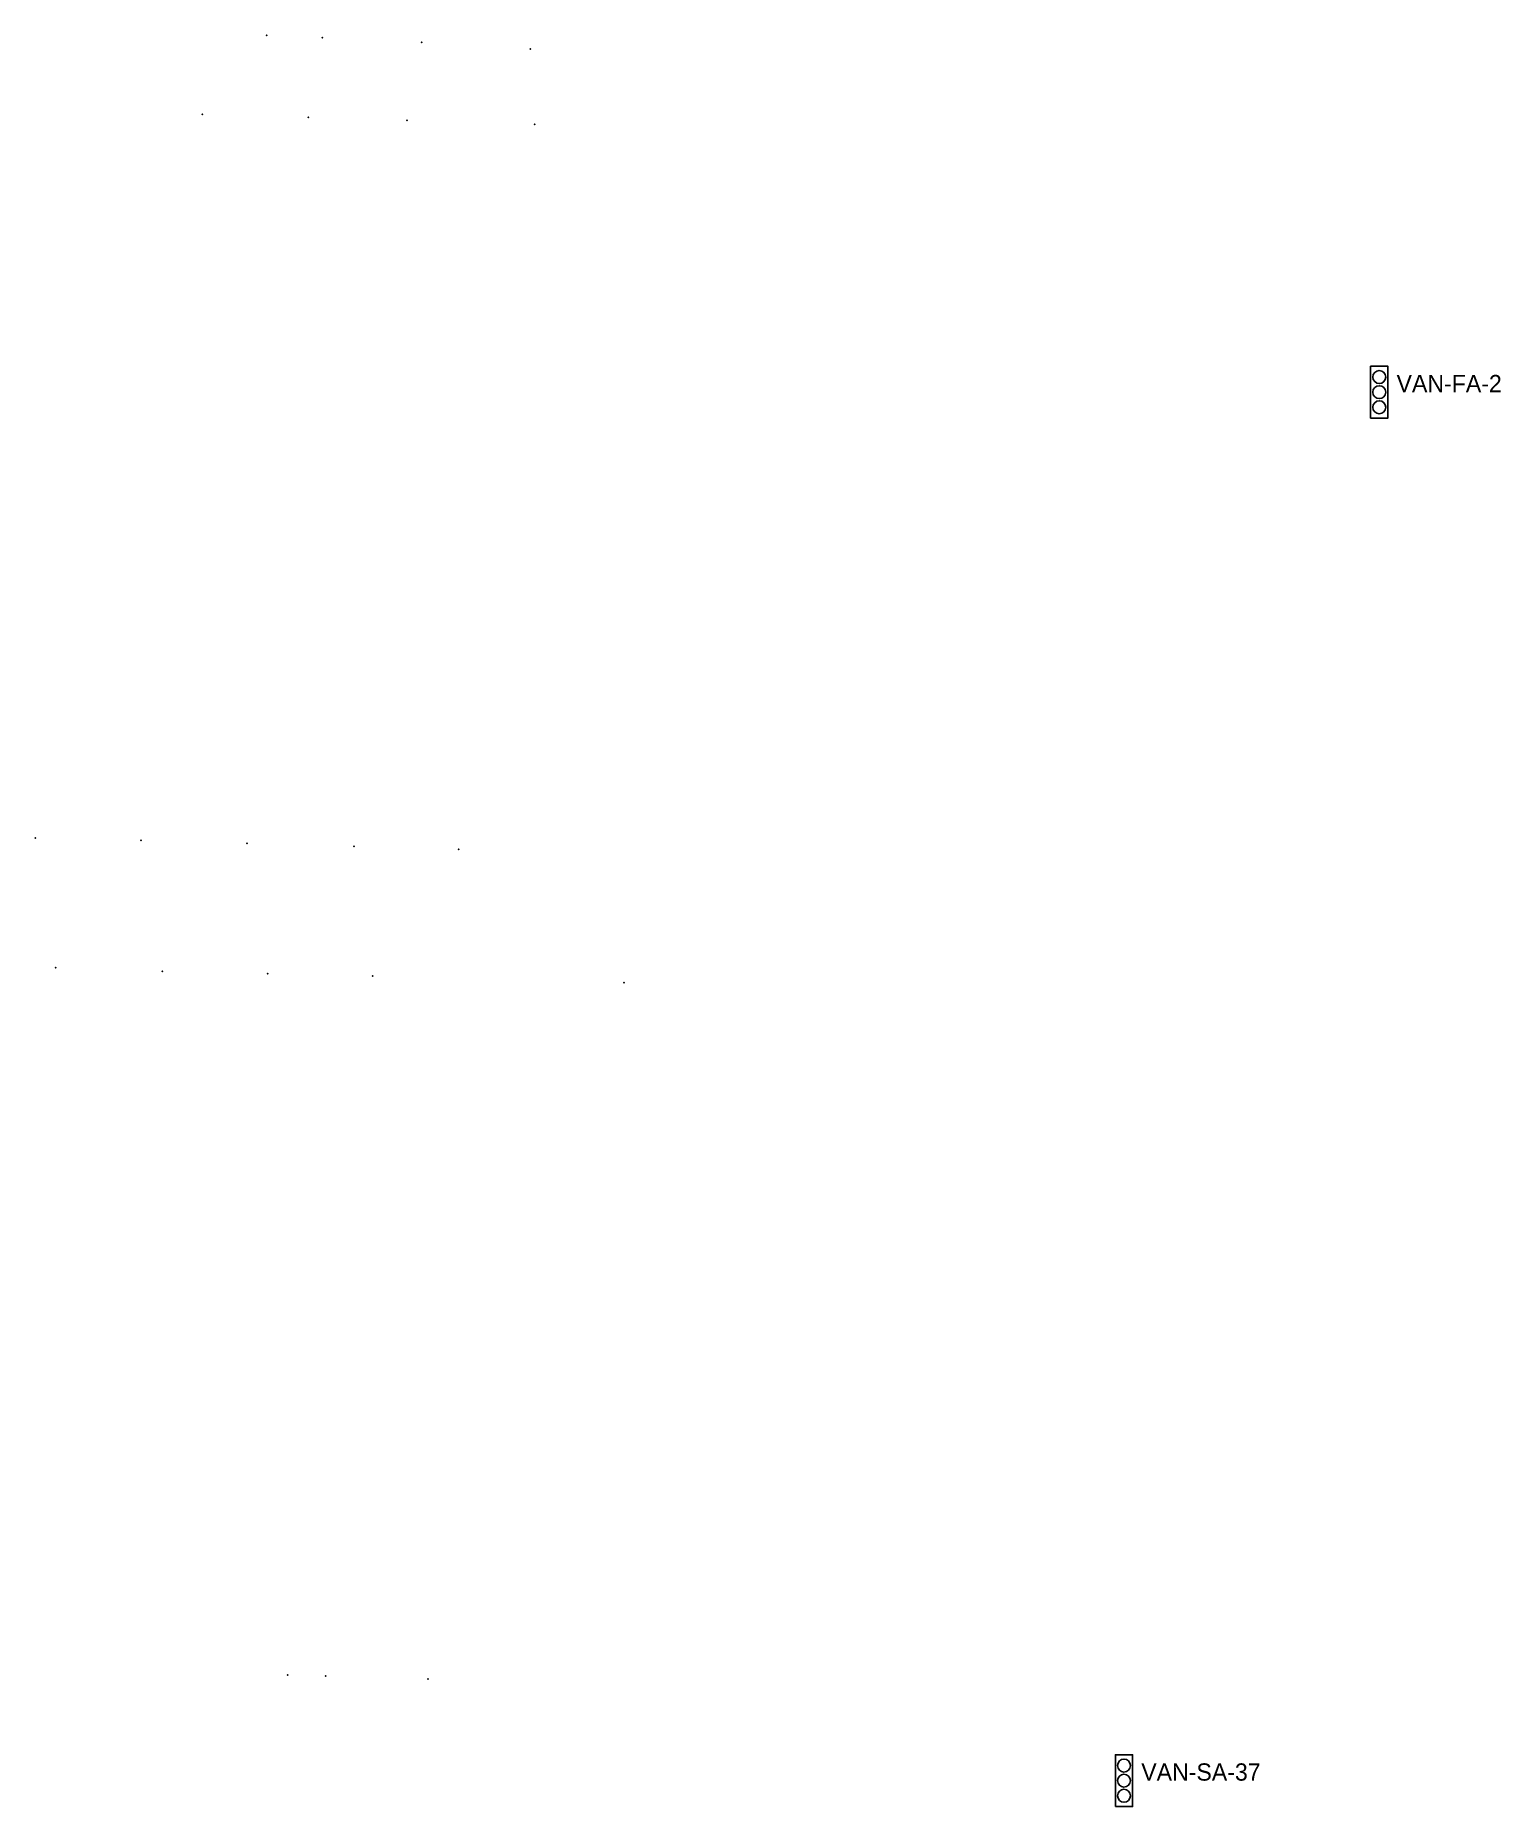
# Model space of a CAD drawing. Header units: inches. Extents: x 486474 to 494239, y 5455982 to 5460069.
# Drawn here: x 489805.7 to 489975.4, y 5457243.8 to 5457448.9 of the extents above; entities that cross this region are included whole.
import ezdxf

# ---------------------------------------------------------------- set-up
doc = ezdxf.new("R2010")
doc.units = ezdxf.units.IN
doc.header["$MEASUREMENT"] = 0
doc.layers.add('Parking Meters', color=10, linetype='Continuous')
doc.layers.add('Traffic Signals', color=10, linetype='Continuous')

msp = doc.modelspace()

# ---------------------------------------------------------------- texts
at = {"layer": 'Traffic Signals', "color": 1}
for s, p in [('VAN-FA-2', (489963.33, 5457407.55)), ('VAN-SA-37', (489933.76, 5457246.76))]:
    msp.add_text(s, height=2, dxfattribs=at).set_placement(p)

# ---------------------------------------------------------------- linework, layer by layer
at = {"layer": 'Parking Meters', "color": 7}
for p in [(489832.46, 5457448.86), (489838.9, 5457448.6), (489850.43, 5457448.08), (489850.43, 5457448.08), (489863, 5457447.3), (489863, 5457447.3), (489825.01, 5457439.72), (489825.01, 5457439.72), (489837.31, 5457439.37), (489837.31, 5457439.37), (489848.74, 5457439.03), (489863.52, 5457438.55), (489863.52, 5457438.55), (489805.69, 5457355.94), (489805.69, 5457355.94), (489817.92, 5457355.64), (489817.92, 5457355.64), (489830.2, 5457355.29), (489830.2, 5457355.29), (489842.59, 5457354.96), (489842.59, 5457354.96), (489854.71, 5457354.61), (489854.71, 5457354.61), (489808.04, 5457340.9), (489808.04, 5457340.9), (489820.37, 5457340.48), (489820.37, 5457340.48), (489832.57, 5457340.22), (489832.57, 5457340.22), (489844.73, 5457339.93), (489844.73, 5457339.93), (489873.86, 5457339.15), (489834.89, 5457259.01), (489839.29, 5457258.88), (489851.16, 5457258.54), (489851.16, 5457258.54)]:
    msp.add_point(p, dxfattribs=at)
at = {"layer": 'Traffic Signals', "color": 1}
for points in [[(489960.33, 5457404.55), (489962.33, 5457404.55), (489962.33, 5457410.55), (489960.33, 5457410.55)], [(489930.76, 5457243.76), (489932.76, 5457243.76), (489932.76, 5457249.76), (489930.76, 5457249.76)]]:
    msp.add_lwpolyline(points, close=True, dxfattribs=at)
for centre in [(489961.33, 5457409.3), (489961.33, 5457407.55), (489961.33, 5457405.8), (489931.76, 5457248.51), (489931.76, 5457246.76), (489931.76, 5457245.01)]:
    msp.add_circle(centre, 0.75, dxfattribs=at)

msp.set_redraw_order([(e.dxf.handle, doc.entitydb.next_handle()) for e in msp.query("TEXT MTEXT ATTDEF DIMENSION ARC_DIMENSION")])  # texts and dimensions are drawn at this point

doc.saveas('drawing.dxf')
